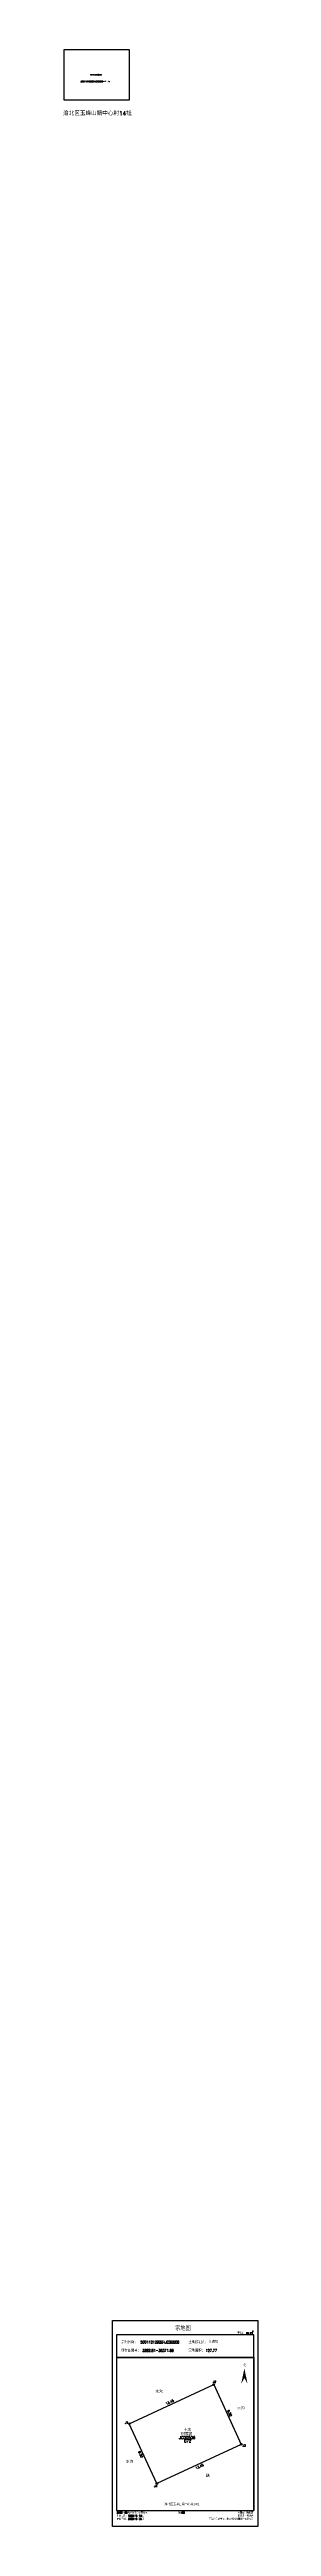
# Model space of a CAD drawing. Extents: x 36371590 to 36372043, y 3282005 to 3283161.
# Drawn here: x 36371811.3 to 36371839.4, y 3282130.3 to 3282487.6 of the extents above; entities that cross this region are included whole.
import ezdxf
from ezdxf.enums import TextEntityAlignment as Align

# ---------------------------------------------------------------- set-up
doc = ezdxf.new("R2010")
doc.units = 0
doc.header["$LTSCALE"] = 0.5
doc.linetypes.add('DASHED', pattern=[0.75, 0.5, -0.25])
doc.layers.get('0').update_dxf_attribs({"linetype": 'CONTINUOUS'})
doc.layers.add('_JMD_内', color=6, linetype='CONTINUOUS', true_color=0xff00ff)
doc.layers.add('_JZD_内', color=1, linetype='CONTINUOUS', true_color=0xff0000)
for name, color, linetype in [('_宗地图注记', 7, 'CONTINUOUS'), ('DLSS', 4, 'CONTINUOUS'), ('JMD', 6, 'CONTINUOUS'), ('JZP', 1, 'CONTINUOUS'), ('TK', 7, 'CONTINUOUS'), ('ZJ', 7, 'CONTINUOUS'), ('内图框', 7, 'CONTINUOUS'), ('四至', 7, 'CONTINUOUS'), ('图层2', 7, 'CONTINUOUS'), ('图层3', 7, 'CONTINUOUS'), ('图层4', 7, 'CONTINUOUS'), ('自然幢', 7, 'CONTINUOUS')]:
    doc.layers.add(name, color=color, linetype=linetype)
doc.layers.add('外图框', color=3, linetype='CONTINUOUS', plot=False)
doc.styles.add('HZ', font='rs.shx', dxfattribs={"width": 0.8, "bigfont": 'hztxt.shx'})
doc.styles.get("Standard").update_dxf_attribs({"font": 'rs.shx', "bigfont": 'hztxt.shx'})
doc.styles.add('黑体', font='simhei.ttf')

msp = doc.modelspace()

# ---------------------------------------------------------------- hatches: boundary and pattern name
at = {"linetype": 'Continuous'}
h = msp.add_hatch(color=1, dxfattribs=at)
edge = h.paths.add_edge_path()
edge.add_arc((36371833.02, 3282150.79), 0.12, 0, 360)
at = {"linetype": 'Continuous', "true_color": 0x000000}
h = msp.add_hatch(color=18, dxfattribs=at)
edge = h.paths.add_edge_path()
edge.add_arc((36371833.02, 3282150.79), 0.11, 0, 360)
at = {"linetype": 'Continuous', "true_color": 0xffffff}
h = msp.add_hatch(color=7, dxfattribs=at)
edge = h.paths.add_edge_path(flags=0)
edge.add_arc((36371833.02, 3282150.79), 0.096, 0, 360)
at = {"linetype": 'Continuous'}
h = msp.add_hatch(color=1, dxfattribs=at)
edge = h.paths.add_edge_path()
edge.add_arc((36371820.81, 3282145.15), 0.12, 0, 360)
at = {"linetype": 'Continuous', "true_color": 0x000000}
h = msp.add_hatch(color=18, dxfattribs=at)
edge = h.paths.add_edge_path()
edge.add_arc((36371820.81, 3282145.15), 0.11, 0, 360)
at = {"linetype": 'Continuous', "true_color": 0xffffff}
h = msp.add_hatch(color=7, dxfattribs=at)
edge = h.paths.add_edge_path(flags=0)
edge.add_arc((36371820.81, 3282145.15), 0.096, 0, 360)
at = {"linetype": 'Continuous'}
h = msp.add_hatch(color=1, dxfattribs=at)
edge = h.paths.add_edge_path()
edge.add_arc((36371837, 3282142.17), 0.12, 0, 360)
at = {"linetype": 'Continuous', "true_color": 0x000000}
h = msp.add_hatch(color=18, dxfattribs=at)
edge = h.paths.add_edge_path()
edge.add_arc((36371837, 3282142.17), 0.11, 0, 360)
at = {"linetype": 'Continuous', "true_color": 0xffffff}
h = msp.add_hatch(color=7, dxfattribs=at)
edge = h.paths.add_edge_path(flags=0)
edge.add_arc((36371837, 3282142.17), 0.096, 0, 360)
at = {"linetype": 'Continuous'}
h = msp.add_hatch(color=1, dxfattribs=at)
edge = h.paths.add_edge_path()
edge.add_arc((36371824.8, 3282136.52), 0.12, 0, 360)
at = {"linetype": 'Continuous', "true_color": 0x000000}
h = msp.add_hatch(color=18, dxfattribs=at)
edge = h.paths.add_edge_path()
edge.add_arc((36371824.8, 3282136.52), 0.11, 0, 360)
at = {"linetype": 'Continuous', "true_color": 0xffffff}
h = msp.add_hatch(color=7, dxfattribs=at)
edge = h.paths.add_edge_path(flags=0)
edge.add_arc((36371824.8, 3282136.52), 0.096, 0, 360)

# ---------------------------------------------------------------- linework, layer by layer
at = {"color": 7, "linetype": 'Continuous'}
for centre in [(36371833.02, 3282150.79), (36371820.81, 3282145.15), (36371837, 3282142.17), (36371824.8, 3282136.52)]:
    msp.add_circle(centre, 0.11, dxfattribs=at)
at = {"layer": '_JMD_内', "linetype": 'Continuous'}
msp.add_lwpolyline([(36371820.81, 3282145.15), (36371833.02, 3282150.79), (36371837, 3282142.17), (36371824.8, 3282136.52)], close=True, dxfattribs=at)
at = {"layer": '_JZD_内', "linetype": 'Continuous', "const_width": 0.1}
msp.add_lwpolyline([(36371820.81, 3282145.15), (36371833.02, 3282150.79), (36371837, 3282142.17), (36371824.8, 3282136.52)], close=True, dxfattribs=at)
at = {"layer": 'DLSS', "color": 1, "linetype": 'Continuous', "const_width": 0.01}
msp.add_lwpolyline([(36371828.17, 3282142.9), (36371830.44, 3282142.9)], dxfattribs=at)
at = {"layer": 'JMD', "linetype": 'Continuous'}
msp.add_lwpolyline([(36371811.37, 3282487.64), (36371820.77, 3282487.64), (36371820.77, 3282480.34), (36371811.37, 3282480.34)], close=True, dxfattribs=at)
at = {"layer": 'JZP', "color": 1, "linetype": 'Continuous'}
for centre in [(36371833.02, 3282150.79), (36371820.81, 3282145.15), (36371837, 3282142.17), (36371824.8, 3282136.52)]:
    msp.add_circle(centre, 0.12, dxfattribs=at)
at = {"layer": 'TK', "linetype": 'Continuous'}
msp.add_lwpolyline([(36371818.98, 3282132.63), (36371838.83, 3282132.63), (36371838.83, 3282157.99), (36371818.98, 3282157.99)], close=True, dxfattribs=at)
at = {"layer": 'TK', "linetype": 'Continuous', "flags": 128}
msp.add_lwpolyline([(36371818.98, 3282154.68), (36371838.83, 3282154.68), (36371838.83, 3282132.63)], dxfattribs=at)
at = {"layer": 'TK', "color": 7, "linetype": 'Continuous', "flags": 128}
msp.add_lwpolyline([(36371818.98, 3282154.68), (36371818.98, 3282132.63), (36371838.83, 3282132.63), (36371838.83, 3282154.68), (36371818.98, 3282154.68)], close=True, dxfattribs=at)
msp.add_lwpolyline([(36371818.98, 3282154.68), (36371838.83, 3282154.68)], dxfattribs=at)
at = {"layer": 'TK', "linetype": 'DASHED'}
for points in [[(36371837.46, 3282153.12), (36371837, 3282150.9), (36371837.46, 3282151.73)], [(36371837.46, 3282153.12), (36371837.46, 3282151.73), (36371837.92, 3282150.9)]]:
    msp.add_solid(points, dxfattribs=at)
at = {"layer": '内图框', "linetype": 'Continuous'}
msp.add_line((36371831.74, 3282132.63), (36371831.74, 3282132.63), dxfattribs=at)
at = {"layer": '外图框', "linetype": 'Continuous', "flags": 128}
msp.add_lwpolyline([(36371818.39, 3282130.33), (36371818.39, 3282160.03), (36371839.39, 3282160.03), (36371839.39, 3282130.33)], close=True, dxfattribs=at)
at = {"layer": '自然幢', "color": 2, "linetype": 'Continuous'}
msp.add_lwpolyline([(36371811.37, 3282487.64), (36371820.77, 3282487.64), (36371820.77, 3282480.34), (36371811.37, 3282480.34), (36371811.37, 3282487.64)], dxfattribs=at)

# ---------------------------------------------------------------- texts
at = {"layer": '_宗地图注记', "color": 7, "linetype": 'Continuous', "style": 'HZ'}
for s, p in [('J2', (36371832.91, 3282151.03)), ('J1', (36371820.19, 3282145.15)), ('J3', (36371837.21, 3282141.85)), ('J4', (36371824.4, 3282135.99))]:
    msp.add_text(s, height=0.3, dxfattribs=at).set_placement(p)
at = {"layer": '_宗地图注记', "color": 1, "linetype": 'Continuous', "style": 'HZ'}
for s, height, p in [('刘德容', 0.42, (36371828.23, 3282143.45)), ('JC00506', 0.4, (36371828.01, 3282142.94)), ('072', 0.4, (36371828.73, 3282142.46))]:
    msp.add_text(s, height=height, dxfattribs=at).set_placement(p)
at = {"layer": '_宗地图注记', "color": 6, "linetype": 'Continuous', "style": 'HZ'}
msp.add_text('土木', height=0.4, dxfattribs=at).set_placement((36371828.69, 3282144.06))
at = {"layer": 'JMD', "color": 1, "linetype": 'Continuous'}
for s, p in [('混合', (36371815.77, 3282483.89)), ('3', (36371816.22, 3282483.89))]:
    msp.add_text(s, height=0.2, dxfattribs=at).set_placement(p)
at = {"layer": 'TK', "linetype": 'Continuous', "style": 'HZ', "width": 0.9}
for s, height, p in [('宗地图', 0.618, (36371827.45, 3282158.6)), ('宗地代码：', 0.386, (36371819.65, 3282156.72)), ('所在图幅号：', 0.386, (36371819.65, 3282155.52)), ('土地权利人：', 0.386, (36371829.38, 3282156.72)), ('宗地面积：', 0.386, (36371829.38, 3282155.52))]:
    msp.add_text(s, height=height, dxfattribs=at).set_placement(p)
at = {"layer": 'TK', "linetype": 'DASHED', "style": 'HZ', "width": 0.9}
for s, height, p in [('单位：m.m', 0.353, (36371836.43, 3282158.09)), ('北', 0.386, (36371837.27, 3282153.42)), ('制图日期：', 0.265, (36371818.99, 3282131.72)), ('2020年09月解析法测绘界址点', 0.2646, (36371818.99, 3282132.18)), ('审核日期：', 0.265, (36371819, 3282131.27))]:
    msp.add_text(s, height=height, dxfattribs=at).set_placement(p)
msp.add_text('2', height=0.2, dxfattribs=at).set_placement((36371838.69, 3282158.44), align=Align.MIDDLE)
at = {"layer": 'TK', "linetype": 'DASHED', "style": '黑体', "width": 0.9}
msp.add_text('渝北区玉峰山镇中心村14社', height=0.3308, dxfattribs=at).set_placement((36371828.43, 3282133.39), align=Align.CENTER)
at = {"layer": 'TK', "linetype": 'DASHED', "style": 'HZ', "width": 0.9}
for s, height, p in [('不动产测绘单位：重庆中科勘测设计有限公司', 0.2646, (36371838.76, 3282131.27)), ('制图者：陶俊磊', 0.265, (36371838.74, 3282132.18)), ('审核者：姜治君', 0.265, (36371838.76, 3282131.72))]:
    msp.add_text(s, height=height, dxfattribs=at).set_placement(p, align=Align.RIGHT)
at = {"layer": 'ZJ', "color": 7, "linetype": 'Continuous', "style": 'HZ'}
for s, rotation, p in [('13.45', 24.8222, (36371826.18, 3282147.86)), ('9.50', 294.8229, (36371834.98, 3282147.05)), ('9.50', 294.8226, (36371822.1, 3282141.1)), ('13.45', 24.8216, (36371830.48, 3282138.57))]:
    msp.add_text(s, height=0.32, rotation=rotation, dxfattribs=at).set_placement(p)
at = {"layer": '内图框', "linetype": 'DASHED', "style": 'HZ', "width": 0.8}
for s, height, p in [('500112129201JC00506', 0.3905, (36371822.42, 3282156.72)), ('3282.81-36371.69', 0.3905, (36371822.69, 3282155.52)), ('127.77', 0.391, (36371831.86, 3282155.52)), ('2020年9月24日', 0.268, (36371820.64, 3282131.72)), ('2020年9月26日', 0.268, (36371820.63, 3282131.27))]:
    msp.add_text(s, height=height, dxfattribs=at).set_placement(p)
msp.add_text('1:100', height=0.268, dxfattribs=at).set_placement((36371828.37, 3282132.18), align=Align.CENTER)
at = {"layer": '内图框', "linetype": 'DASHED', "insert": (36371832.35, 3282157.17), "char_height": 0.391, "width": 5.4449, "attachment_point": 1, "style": 'HZ'}
msp.add_mtext('刘德容', dxfattribs=at)
at = {"layer": '四至', "color": 7, "linetype": 'Continuous', "style": 'HZ'}
for s, p in [('水沟', (36371824.58, 3282149.59)), ('水沟', (36371836.41, 3282147.16)), ('水沟', (36371820.31, 3282139.47)), ('路', (36371831.9, 3282137.45))]:
    msp.add_text(s, height=0.4, dxfattribs=at).set_placement(p)
at = {"layer": '图层2', "color": 1, "linetype": 'Continuous'}
msp.add_text('渝北区玉峰山镇中心村14社', height=0.6, dxfattribs=at).set_placement((36371811.23, 3282478.14))
at = {"layer": '图层3', "color": 1, "linetype": 'Continuous'}
msp.add_text('500112129201JC00502-雷利娟', height=0.2, dxfattribs=at).set_placement((36371813.78, 3282482.93))
at = {"layer": '图层4', "color": 1, "linetype": 'Continuous'}
msp.add_text('500112129201JC00502', height=0.1, dxfattribs=at).set_placement((36371815.18, 3282483.94))

doc.saveas('drawing.dxf')
